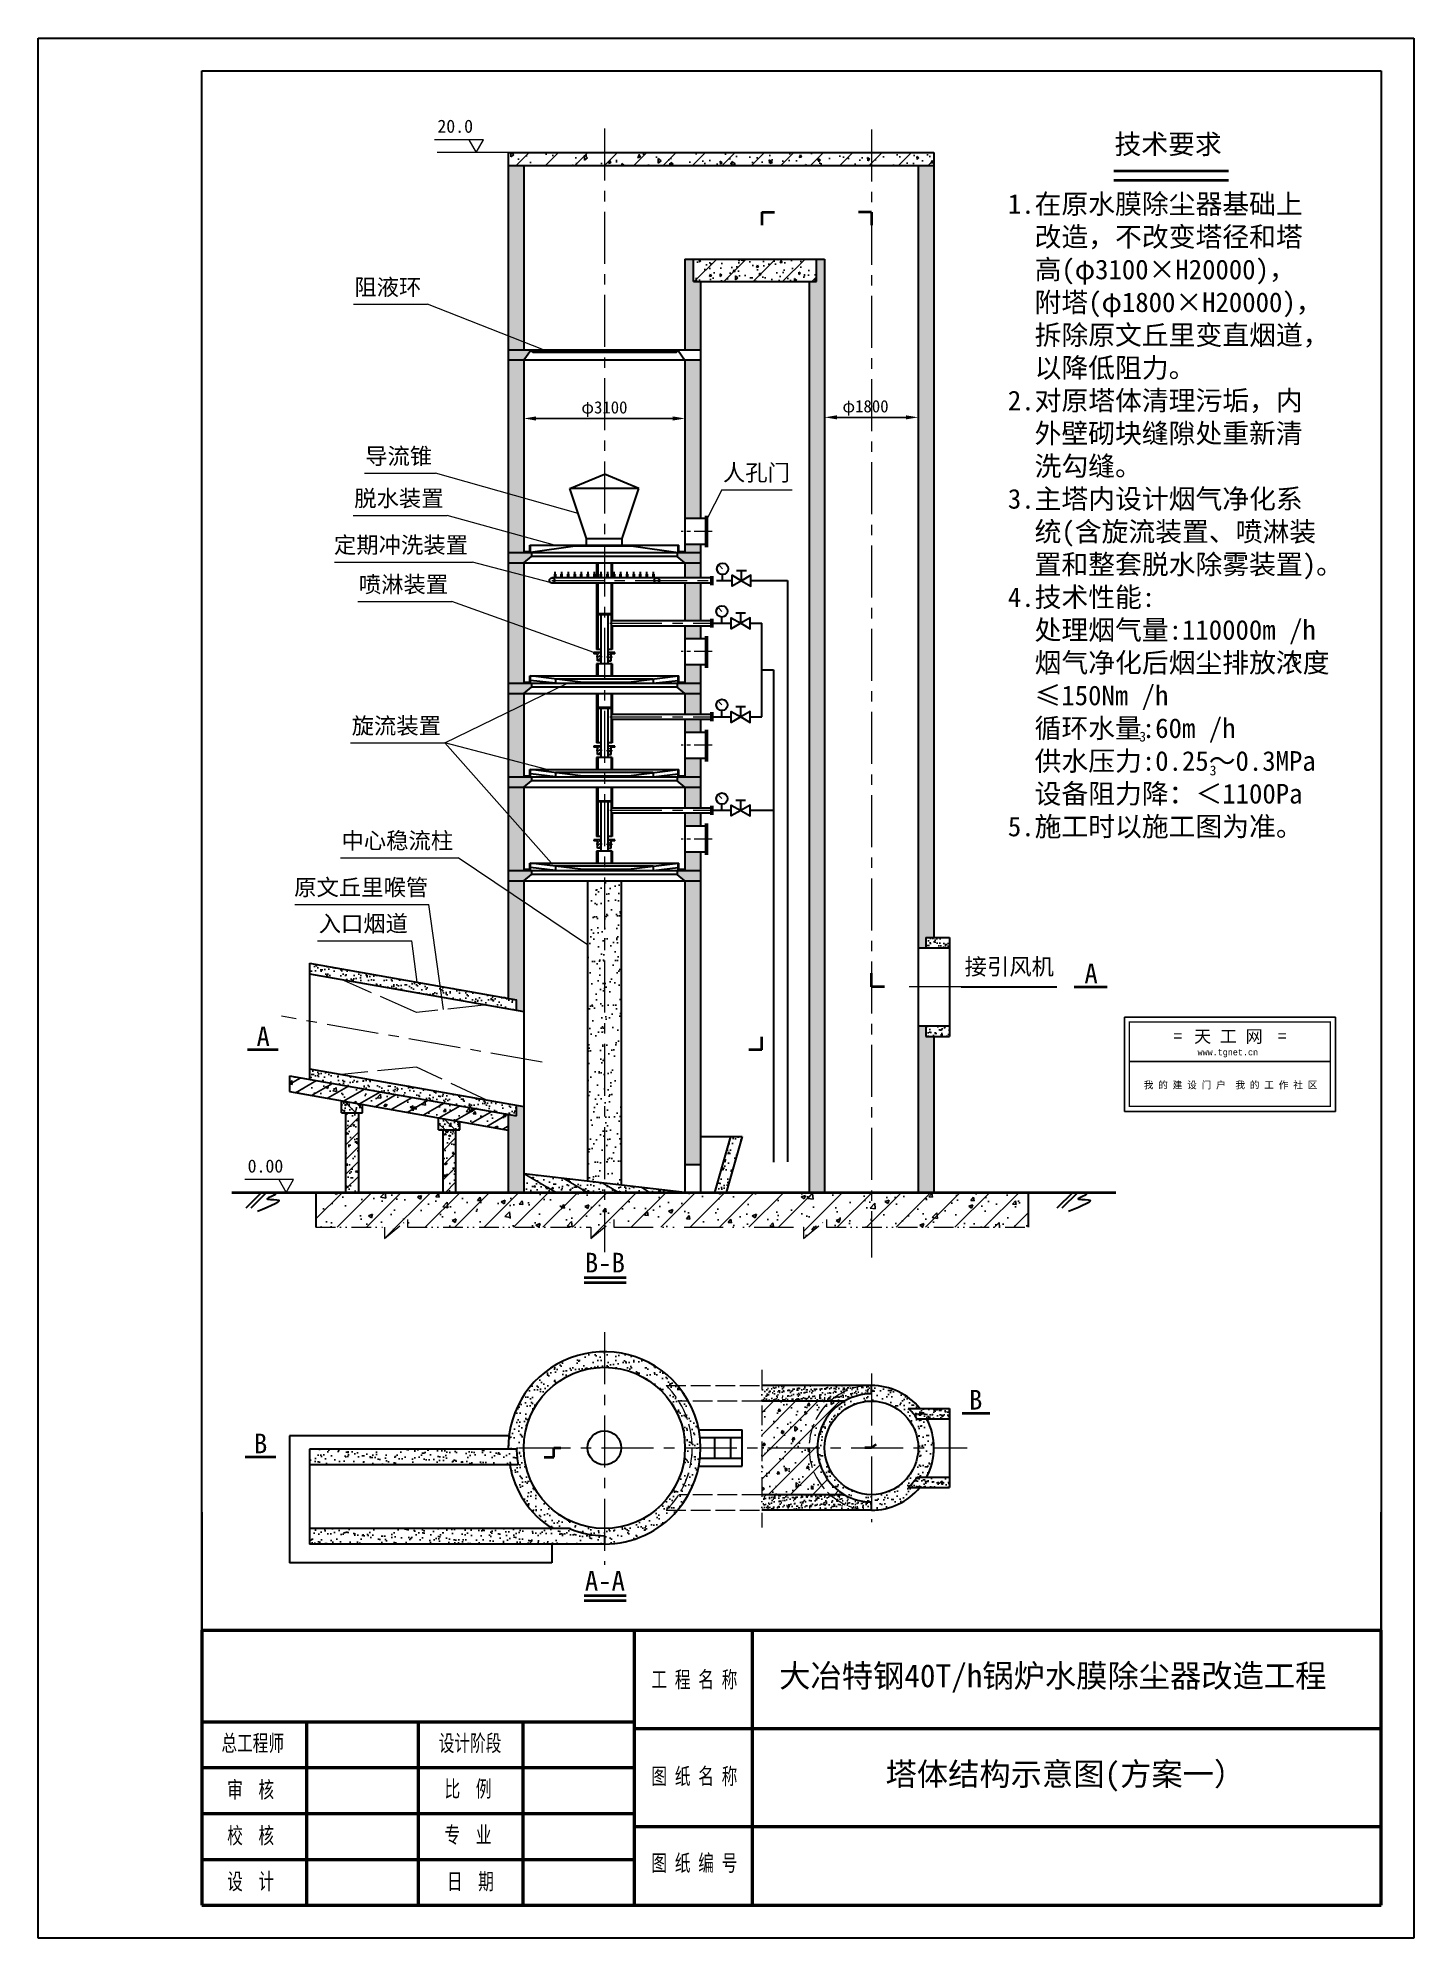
# Model space of a CAD drawing. Header units: millimetres. Extents: x 0 to 210, y 0 to 290.
import ezdxf
from ezdxf.enums import TextEntityAlignment as Align

# ---------------------------------------------------------------- set-up
doc = ezdxf.new("R2010")
doc.units = ezdxf.units.MM
doc.header["$LTSCALE"] = 0.25
for name, pattern in [('ACAD_ISO02W100', [15, 12, -3]), ('ACAD_ISO12W100', [21, 12, -3, 0, -3, 0, -3]), ('CENTER', [50.8, 31.75, -6.35, 6.35, -6.35])]:
    doc.linetypes.add(name, pattern=pattern)
doc.layers.get('0').update_dxf_attribs({"lineweight": 25})
for name, color, linetype, lineweight in [('中心线层', 1, 'CENTER', 13), ('剖面线层', 2, 'Continuous', 25), ('双点划线层', 6, 'ACAD_ISO12W100', 13), ('标注层', 4, 'Continuous', 13), ('粗实线', 7, 'Continuous', 40), ('虚线层', 6, 'ACAD_ISO02W100', 13), ('轮廓实线层', 7, 'Continuous', 30)]:
    doc.layers.add(name, color=color, linetype=linetype, lineweight=lineweight)
doc.layers.add('自定义块', color=7, linetype='Continuous')
doc.styles.add('163', font='SimSun.ttf', dxfattribs={"width": 0.99})
doc.styles.add('2.5', font='SimSun.ttf', dxfattribs={"width": 0.7, "height": 2.5})
doc.styles.add('DIM_FONT', font='SIMPLEX', dxfattribs={"width": 0.8})
doc.styles.get("Standard").update_dxf_attribs({"font": 'SimSun.ttf'})
doc.dimstyles.new('ISO-25', dxfattribs={"dimtxt": 2.5, "dimasz": 2.5, "dimexe": 1.25, "dimexo": 0.625, "dimtad": 1, "dimtxsty": 'Standard', "dimcen": 2.5, "dimadec": 0, "dimazin": 0, "dimtfac": 1, "dimtmove": 0, "dimatfit": 3, "dimfxl": 0, "dimarcsym": 0})

msp = doc.modelspace()

# ---------------------------------------------------------------- texts
at = {"layer": '标注层', "attachment_point": 1}
for s, insert, char_height, width in [('{\\H0.8x;20.0}', (60.951, 277.538), 2.5, 8.74444), ('   \\P\\P1.在原水膜除尘器基础上\\P  改造，不改变塔径和塔\\P  高(φ3100×H20000)，\\P  附塔(φ1800×H20000)，\\P  拆除原文丘里变直烟道，\\P  以降低阻力。\\P2.对原塔体清理污垢，内\\P  外壁砌块缝隙处重新清\\P  洗勾缝。\\P3.主塔内设计烟气净化系\\P  统(含旋流装置、喷淋装\\P  置和整套脱水除雾装置)。\\P4.技术性能:\\P  处理烟气量:110000m /h\\P  烟气净化后烟尘排放浓度\\P  ≤150Nm /h\\P  循环水量:60m /h\\P  供水压力:0.25～0.3MPa\\P  设备阻力降：＜1100Pa\\P5.施工时以施工图为准。', (148.016, 276.176), 3, 76.77273), ('阻液环', (48.278, 253.223), 2.5, 14.37745), ('导流锥', (49.928, 227.44), 2.5, 14.37745), ('人孔门', (104.526, 224.911), 2.5, 21.3046), ('脱水装置', (48.262, 220.994), 2.5, 14.37745), ('定期冲洗装置', (45.171, 213.873), 2.5, 22.01961), ('喷淋装置', (48.967, 207.852), 2.5, 14.37745), ('3', (191.287, 195.531), 1.5, 3.14451), ('旋流装置', (47.865, 186.281), 2.5, 14.37745), ('3', (168.078, 184.124), 1.5, 3.14451), ('3', (178.827, 178.952), 1.5, 3.14451), ('中心稳流柱', (46.307, 168.751), 2.5, 18.46212), ('原文丘里喉管', (39.098, 161.62), 2.5, 21.3046), ('入口烟道', (42.829, 156.086), 2.5, 18.46212), ('接引风机', (141.414, 149.512), 2.5, 15.50306), ('{\\H0.8x;0.00}', (31.991, 118.828), 2.5, 8.74444)]:
    msp.add_mtext(s, dxfattribs=dict(at, insert=insert, char_height=char_height, width=width))
at = {"layer": '自定义块', "style": '2.5', "width": 0.7}
for s, p in [('工 程 名 称', (93.613, 37.459)), ('总工程师', (27.994, 27.75)), ('设计阶段', (61.167, 27.75)), ('图 纸 名 称', (93.613, 22.698)), ('审\u3000核', (28.874, 20.648)), ('比\u3000例', (62.047, 20.773)), ('校\u3000核', (28.874, 13.648)), ('专\u3000业', (62.047, 13.754)), ('图 纸 编 号', (93.613, 9.457)), ('设\u3000计', (28.874, 6.648)), ('日\u3000期', (62.41, 6.648))]:
    msp.add_text(s, height=2.5, dxfattribs=at).set_placement(p, align=Align.BOTTOM_LEFT)
at = {"layer": '轮廓实线层', "attachment_point": 1}
for s, insert, char_height, width in [('{\\H1.2x;技术要求}', (164.289, 275.296), 2.5, 30.62121), ('A', (159.701, 148.723), 3, 4.72691), ('A', (33.347, 139.123), 3, 4.72691), ('{\\H1.2x;B-B}', (83.459, 104.58), 2.5, 12.20985), ('B', (142.087, 83.654), 3, 4.72691), ('B', (32.956, 76.98), 3, 4.72691), ('{\\H1.2x;A-A}', (83.459, 56.029), 2.5, 12.20985), ('{\\H1.4x;大冶特钢40T/h锅炉水膜除尘器改造工程}', (113.117, 41.779), 2.5, 96), ('{\\H1.4x;塔体结构示意图(方案一）}', (129.35, 26.779), 2.5, 96)]:
    msp.add_mtext(s, dxfattribs=dict(at, insert=insert, char_height=char_height, width=width))

# ---------------------------------------------------------------- blocks, each defined once
blk = doc.blocks.new('*D1')
at = {"layer": 'Defpoints', "color": 0}
for p in [(120.06, 232.1), (120.06, 230.14), (134.34, 230.14)]:
    blk.add_point(p, dxfattribs=at)
at = {"layer": '标注层', "color": 0, "lineweight": -2}
for p, q in [((120.06, 230.61), (120.06, 233.04)), ((132.46, 232.1), (121.93, 232.1)), ((134.34, 230.61), (134.34, 233.04))]:
    blk.add_line(p, q, dxfattribs=at)
at = {"layer": '标注层', "color": 0}
for points in [[(121.93, 232.41), (121.93, 231.79), (120.06, 232.1)], [(132.46, 232.41), (132.46, 231.79), (134.34, 232.1)]]:
    blk.add_solid(points, dxfattribs=at)
at = {"layer": '标注层', "color": 0, "insert": (126.29, 233.54), "char_height": 1.875, "attachment_point": 5}
blk.add_mtext('φ1800', dxfattribs=at)
blk = doc.blocks.new('*D2')
at = {"layer": 'Defpoints', "color": 0}
for p in [(74.14, 231.93), (74.14, 230.94), (98.74, 230.94)]:
    blk.add_point(p, dxfattribs=at)
at = {"layer": '标注层', "color": 0, "lineweight": -2}
for p, q in [((74.14, 231.41), (74.14, 232.86)), ((98.74, 231.41), (98.74, 232.86)), ((96.87, 231.93), (76.02, 231.93))]:
    blk.add_line(p, q, dxfattribs=at)
at = {"layer": '标注层', "color": 0}
for points in [[(76.02, 232.24), (76.02, 231.61), (74.14, 231.93)], [(96.87, 232.24), (96.87, 231.61), (98.74, 231.93)]]:
    blk.add_solid(points, dxfattribs=at)
at = {"layer": '标注层', "color": 0, "insert": (86.44, 233.37), "char_height": 1.875, "attachment_point": 5}
blk.add_mtext('φ3100', dxfattribs=at)
blk = doc.blocks.new('图签-new')
at = {"color": 7}
for p, q in [((-108555, 46896), (-52186, 46896)), ((-108555, 21718), (-108555, 46896)), ((-52186, 21718), (-108555, 21718)), ((-107195, 35021), (-53548, 35021)), ((-52186, 46896), (-52186, 21718))]:
    blk.add_line(p, q, dxfattribs=at)
at = {"color": 7, "const_width": 706}
blk.add_lwpolyline([(-107219, 23054), (-107219, 45560), (-53522, 45560), (-53522, 23054), (-107219, 23054)], dxfattribs=at)
at = {"color": 3, "style": '163'}
for s, height, p in [('市场部：ivpmarket@service.netease.com  技术部：ivptech@service.netease.com', 960.18, (-105609, 24404)), ('中国专业人士的网络家园；因为专业，所以完美', 1543.15, (-103309, 31402)), ('土木在线*暖通     co.163.com', 1905.12, (-100773, 36742)), ('=', 3360, (-97310, 40178)), ('编辑部：ivpinfo@service.netease.com', 1371.69, (-95759, 27615)), ('网易 NetEase', 2688, (-91220, 40620))]:
    blk.add_text(s, height=height, dxfattribs=at).set_placement(p)
at = {"color": 3, "style": '163', "text_generation_flag": 2}
blk.add_text('=', height=3360, dxfattribs=at).set_placement((-63431, 40178))
blk = doc.blocks.new('66666666666666666666666666')
at = {"color": 7}
for p, q in [((-134.2, 59.9), (0, 59.9)), ((-134.2, 0), (-134.2, 59.9)), ((0, 59.9), (0, 0)), ((-131, 31.7), (-3.2, 31.7)), ((0, 0), (-134.2, 0))]:
    blk.add_line(p, q, dxfattribs=at)
at = {"color": 7, "const_width": 0.8}
blk.add_lwpolyline([(-131, 56.8), (-131, 3.2), (-3.2, 3.2), (-3.2, 56.8), (-131, 56.8)], dxfattribs=at)
at = {"color": 3, "style": '163'}
blk.add_text('=', height=8, rotation=360, dxfattribs=at).set_placement((-103, 44))
blk.add_text('天 工 网', height=8, dxfattribs=at).set_placement((-89.9, 43.7))
at = {"color": 3, "style": '163', "text_generation_flag": 2}
blk.add_text('=', height=8, dxfattribs=at).set_placement((-31.2, 44))
at = {"color": 3, "style": '163'}
blk.add_text('我 的 建 设 门 户  我 的 工 作 社 区', height=4.5, dxfattribs=at).set_placement((-66.7, 16.9), align=Align.MIDDLE)
at = {"color": 1, "style": '163'}
for p in [(-106.1, 7.6), (-3.2, 3.2)]:
    blk.add_text('本图纸由浩辰ICAD软件提供技术支持', height=0.00297, dxfattribs=at).set_placement(p)
at = {"color": 1, "insert": (-87.7, 39.6), "char_height": 4, "width": 23, "attachment_point": 1, "style": 'DIM_FONT'}
blk.add_mtext('{\\fCourier New|b0|i0|c0|p49;www.tgnet.cn}', dxfattribs=at)

# ---------------------------------------------------------------- dimensions: what is measured, and where the dimension line sits
at = {"layer": '标注层'}
dim = msp.add_linear_dim(base=(74.141, 231.925), p1=(98.741, 230.941), p2=(74.141, 230.941), text='φ3100', dimstyle='ISO-25', override={"dimscale": 0.75}, dxfattribs=at)
dim.commit()
dim.dimension.update_dxf_attribs({"geometry": '*D2', "text_midpoint": (86.441, 233.368)})
dim = msp.add_linear_dim(base=(120.056, 232.099), p1=(134.339, 230.137), p2=(120.056, 230.137), text='φ1800', dimstyle='ISO-25', override={"dimscale": 0.75}, dxfattribs=at)
dim.commit()
dim.dimension.update_dxf_attribs({"geometry": '*D1', "text_midpoint": (126.286, 232.099), "dimtype": 160})

# ---------------------------------------------------------------- hatches: boundary and pattern name
at = {"layer": '剖面线层'}
h = msp.add_hatch(dxfattribs=at)
h.set_pattern_fill('LINE', color=256, angle=45, style=0)
h.paths.add_polyline_path([(86.441, 272.521), (86.441, 270.537), (127.197, 270.537), (127.197, 272.521)])
h.paths.add_polyline_path([(127.197, 272.521), (127.197, 270.537), (136.72, 270.537), (136.72, 272.521)])
h.paths.add_polyline_path([(86.441, 270.537), (86.441, 272.521), (71.76, 272.521), (71.76, 270.537)])
h = msp.add_hatch(dxfattribs=at)
h.set_pattern_fill('AR-CONC', color=256, scale=0.025, angle=45, style=0)
h.set_pattern_definition([(95, (0, 0), (3.502366, 2.938834), [0.47625, -5.23875]), (40, (0, 0), (-4.00045, 2.754425), [0.381, -4.191]), (145.451, (0.292, 0.245), (-0.498054, 5.693256), [0.40475, -4.45225]), (91.1842, (-0.898, 0.898), (5.53526, 4.04884), [0.71437, -7.85813]), (141.6356, (-0.437, 1.2354), (-0.17715, 8.57066), [0.60713, -6.67837]), (36.184, (-0.898, 0.898), (-0.17714, 8.57066), [0.5715, -6.2865]), (66, (-0.2245, 1.1225), (4.488014, 0.87238), [0.47625, -5.23875]), (11, (-0.2245, 1.1225), (-2.1635, 4.34853), [0.381, -4.191]), (116.4514, (0.1495, 1.1952), (2.3245, 5.22091), [0.40475, -4.45225]), (82.5, (0, 0), (-1.440137, 1.549335), [0, -4.1402, 0, -4.2545, 0, -4.206875]), (52.5, (0, 0), (-0.589743, 2.952175), [0, -2.4257, 0, -4.04495, 0, -1.603375]), (12.5, (-1.0013, -1.0013), (2.498197, 2.295655), [0, -1.5875, 0, -4.953, 0, -6.57225]), (2.5, (-1.4503, -1.4503), (2.169098, 3.06806), [0, -2.06375, 0, -3.2893, 0, -4.66725])])
h.paths.add_polyline_path([(127.197, 272.521), (86.441, 272.521), (86.441, 270.537), (127.197, 270.537)])
h.paths.add_polyline_path([(136.72, 272.521), (127.197, 272.521), (127.197, 270.537), (136.72, 270.537)])
h.paths.add_polyline_path([(86.441, 272.521), (71.76, 272.521), (71.76, 270.537), (86.441, 270.537)])
h = msp.add_hatch(dxfattribs=at)
h.set_pattern_fill('AR-SAND', color=256, scale=0.035, angle=45, style=0)
h.paths.add_polyline_path([(134.339, 151.108), (135.512, 151.108), (135.512, 152.696), (136.72, 152.696), (136.72, 270.537), (134.339, 270.537)])
h.paths.add_polyline_path([(134.339, 113.812), (136.72, 113.812), (136.72, 137.618), (135.512, 137.618), (135.512, 139.205), (134.339, 139.205)])
h.paths.add_polyline_path([(117.675, 113.812), (120.056, 113.812), (120.056, 256.253), (118.821, 256.253), (118.821, 252.821), (117.675, 252.821)])
h.paths.add_polyline_path([(101.121, 240.823), (98.741, 240.823), (98.741, 216.663), (101.121, 216.663)])
h.paths.add_polyline_path([(101.121, 252.821), (100.039, 252.821), (100.039, 256.253), (98.741, 256.253), (98.741, 242.41), (101.121, 242.41)])
h.paths.add_polyline_path([(71.76, 244.519), (74.141, 243.584), (74.141, 270.537), (71.76, 270.537)])
h.paths.add_polyline_path([(71.76, 244.519), (71.76, 242.41), (74.141, 242.41), (74.141, 243.584)])
h.paths.add_polyline_path([(71.76, 242.41), (71.76, 240.823), (74.141, 240.823), (75.2, 242.28), (75.511, 241.985), (75.609, 242.307), (75.49, 242.41)])
h.paths.add_polyline_path([(71.76, 240.823), (71.76, 220.441), (74.141, 219.769), (74.141, 240.823)])
h.paths.add_polyline_path([(71.76, 214.551), (74.141, 213.89), (74.141, 219.769), (71.76, 220.441)])
h.paths.add_polyline_path([(71.76, 211.483), (74.141, 211.483), (74.141, 213.89), (71.76, 214.551)])
h.paths.add_polyline_path([(71.76, 211.483), (71.76, 209.896), (74.141, 209.896), (75.331, 210.868), (75.331, 211.483)])
h.paths.add_polyline_path([(71.76, 209.896), (71.76, 208.581), (74.141, 207.957), (74.141, 209.896)])
h.paths.add_polyline_path([(71.76, 200.906), (74.141, 200.051), (74.141, 207.957), (71.76, 208.581)])
h.paths.add_polyline_path([(74.141, 200.051), (71.76, 200.906), (71.76, 191.527), (74.141, 191.527)])
h.paths.add_polyline_path([(74.141, 189.94), (75.331, 190.912), (75.331, 191.527), (71.76, 191.527), (71.76, 189.94)])
h.paths.add_polyline_path([(71.76, 189.94), (71.76, 187.123), (74.141, 188.28), (74.141, 189.94)])
h.paths.add_polyline_path([(71.76, 179.892), (74.141, 179.272), (74.141, 188.28), (71.76, 187.123)])
h.paths.add_polyline_path([(71.76, 177.243), (74.141, 177.243), (74.141, 179.272), (71.76, 179.892)])
h.paths.add_polyline_path([(71.76, 177.243), (71.76, 175.656), (74.141, 175.656), (75.331, 176.628), (75.331, 177.243)])
h.paths.add_polyline_path([(71.76, 175.656), (71.76, 171.508), (74.141, 168.827), (74.141, 175.656)])
h.paths.add_polyline_path([(71.76, 162.959), (74.141, 162.959), (74.141, 168.827), (71.76, 171.508)])
h.paths.add_polyline_path([(71.76, 162.959), (71.76, 161.372), (74.141, 161.372), (75.331, 162.344), (75.331, 162.959)])
h.paths.add_polyline_path([(74.141, 161.372), (71.76, 161.372), (71.76, 159.728), (74.141, 158.122)])
h.paths.add_polyline_path([(71.76, 143.442), (73.034, 143.218), (73.034, 141.606), (74.141, 141.411), (74.141, 158.122), (71.76, 159.728)])
h.paths.add_polyline_path([(74.141, 126.907), (73.034, 127.102), (73.034, 125.49), (71.76, 125.715), (71.76, 113.812), (74.141, 113.812)])
h.paths.add_polyline_path([(101.121, 161.372), (98.741, 161.372), (98.741, 118.015), (101.121, 118.015)])
h.paths.add_polyline_path([(101.121, 161.372), (101.121, 162.959), (97.551, 162.959), (97.551, 162.344), (98.741, 161.372)])
h.paths.add_polyline_path([(98.741, 162.959), (101.121, 162.959), (101.121, 165.737), (98.741, 165.737)])
h.paths.add_polyline_path([(101.121, 171.726), (98.741, 171.726), (98.741, 169.704), (101.121, 169.704)])
h.paths.add_polyline_path([(101.121, 175.656), (98.741, 175.656), (98.741, 172.52), (101.121, 172.52)])
h.paths.add_polyline_path([(101.121, 175.656), (101.121, 177.243), (97.551, 177.243), (97.551, 176.628), (98.741, 175.656)])
h.paths.add_polyline_path([(101.121, 177.243), (101.121, 180.021), (98.741, 180.021), (98.741, 177.243)])
h.paths.add_polyline_path([(101.121, 186.01), (98.741, 186.01), (98.741, 183.988), (101.121, 183.988)])
h.paths.add_polyline_path([(101.121, 186.804), (101.121, 189.94), (98.741, 189.94), (98.741, 186.804)])
h.paths.add_polyline_path([(101.121, 189.94), (101.121, 191.527), (97.551, 191.527), (97.551, 190.912), (98.741, 189.94)])
h.paths.add_polyline_path([(98.741, 191.527), (101.121, 191.527), (101.121, 194.304), (98.741, 194.304)])
h.paths.add_polyline_path([(101.121, 200.294), (98.741, 200.294), (98.741, 198.272), (101.121, 198.272)])
h.paths.add_polyline_path([(98.741, 201.087), (101.121, 201.087), (101.121, 206.791), (98.741, 206.791)])
h.paths.add_polyline_path([(101.121, 207.585), (101.121, 209.896), (98.741, 209.896), (98.741, 207.585)])
h.paths.add_polyline_path([(101.121, 209.896), (101.121, 211.483), (97.551, 211.483), (97.551, 210.868), (98.741, 209.896)])
h.paths.add_polyline_path([(101.121, 211.483), (101.121, 212.696), (98.741, 212.696), (98.741, 211.483)])
h = msp.add_hatch(dxfattribs=at)
h.set_pattern_fill('AR-CONC', color=256, scale=0.02, angle=45, style=0)
h.set_pattern_definition([(95, (0, 0), (2.801893, 2.351068), [0.381, -4.191]), (40, (0, 0), (-3.20036, 2.20354), [0.3048, -3.3528]), (145.451, (0.2335, 0.196), (-0.398443, 4.554605), [0.3238, -3.5618]), (91.1842, (-0.7184, 0.7184), (4.428205, 3.23907), [0.5715, -6.2865]), (141.6356, (-0.3494, 0.9883), (-0.14172, 6.85653), [0.4857, -5.3427]), (36.184, (-0.7184, 0.7184), (-0.14171, 6.85653), [0.4572, -5.0292]), (66, (-0.1796, 0.898), (3.59041, 0.697905), [0.381, -4.191]), (11, (-0.1796, 0.898), (-1.7308, 3.478824), [0.3048, -3.3528]), (116.4514, (0.1196, 0.9562), (1.8596, 4.17673), [0.3238, -3.5618]), (82.5, (0, 0), (-1.1521094, 1.239468), [0, -3.31216, 0, -3.4036, 0, -3.3655]), (52.5, (0, 0), (-0.471795, 2.36174), [0, -1.94056, 0, -3.23596, 0, -1.2827]), (12.5, (-0.801, -0.801), (1.998557, 1.836524), [0, -1.27, 0, -3.9624, 0, -5.2578]), (2.5, (-1.1602, -1.1602), (1.735278, 2.454448), [0, -1.651, 0, -2.63144, 0, -3.7338])])
h.paths.add_polyline_path([(118.821, 256.253), (100.039, 256.253), (100.039, 252.821), (118.821, 252.821)])
h = msp.add_hatch(dxfattribs=at)
h.set_pattern_fill('LINE', color=256, angle=45, style=0)
h.paths.add_polyline_path([(118.821, 256.253), (100.039, 256.253), (100.039, 252.821), (118.821, 252.821)])
h = msp.add_hatch(dxfattribs=at)
h.set_pattern_fill('ANSI31', color=256, scale=0.1, style=0)
h.paths.add_polyline_path([(87.631, 206.791), (87.453, 206.791), (87.453, 202.157), (87.631, 202.157)])
h.paths.add_polyline_path([(85.429, 206.791), (85.251, 206.791), (85.251, 202.157), (85.429, 202.157)])
h.paths.add_polyline_path([(85.429, 209.896), (85.251, 209.896), (85.251, 207.585), (85.429, 207.585)])
h.paths.add_polyline_path([(87.631, 209.896), (87.453, 209.896), (87.453, 207.585), (87.631, 207.585)])
h = msp.add_hatch(dxfattribs=at)
h.set_pattern_fill('ANSI31', color=256, scale=0.1, style=0)
h.paths.add_polyline_path([(87.631, 194.465), (87.453, 194.465), (87.453, 192.638), (87.631, 192.638)])
h.paths.add_polyline_path([(85.429, 194.465), (85.251, 194.465), (85.251, 192.638), (85.429, 192.638)])
h.paths.add_polyline_path([(85.897, 195.535), (85.394, 195.535), (85.394, 194.935), (85.897, 194.935)])
h.paths.add_polyline_path([(85.897, 196.206), (84.854, 196.206), (84.854, 196.026), (85.394, 196.026), (85.394, 195.535), (85.897, 195.535)])
h.paths.add_polyline_path([(87.488, 196.026), (88.028, 196.026), (88.028, 196.206), (86.985, 196.206), (86.985, 195.535), (87.488, 195.535)])
h.paths.add_polyline_path([(87.488, 195.535), (86.985, 195.535), (86.985, 194.935), (87.488, 194.935)])
h.paths.add_polyline_path([(87.631, 200.294), (87.453, 200.294), (87.453, 196.682), (87.631, 196.682)])
h.paths.add_polyline_path([(85.429, 201.959), (85.251, 201.959), (85.251, 196.682), (85.429, 196.682)])
h.paths.add_polyline_path([(87.631, 201.959), (87.453, 201.959), (87.453, 201.087), (87.631, 201.087)])
h = msp.add_hatch(dxfattribs=at)
h.set_pattern_fill('ANSI31', color=256, scale=0.1, angle=90, style=0)
h.paths.add_polyline_path([(87.631, 202.157), (86.441, 202.157), (86.441, 201.959), (87.453, 201.959), (87.631, 201.959)])
h.paths.add_polyline_path([(86.441, 202.157), (85.251, 202.157), (85.251, 201.959), (86.441, 201.959)])
h = msp.add_hatch(dxfattribs=at)
h.set_pattern_fill('ANSI31', color=256, scale=0.1, style=0)
h.paths.add_polyline_path([(87.631, 189.94), (87.453, 189.94), (87.453, 187.874), (87.631, 187.874)])
h.paths.add_polyline_path([(85.429, 189.94), (85.251, 189.94), (85.251, 187.874), (85.429, 187.874)])
h = msp.add_hatch(dxfattribs=at)
h.set_pattern_fill('ANSI31', color=256, scale=0.1, style=0)
h.paths.add_polyline_path([(87.631, 180.182), (87.453, 180.182), (87.453, 178.354), (87.631, 178.354)])
h.paths.add_polyline_path([(85.429, 180.182), (85.251, 180.182), (85.251, 178.354), (85.429, 178.354)])
h.paths.add_polyline_path([(85.897, 181.252), (85.394, 181.252), (85.394, 180.651), (85.897, 180.651)])
h.paths.add_polyline_path([(85.897, 181.922), (84.854, 181.922), (84.854, 181.742), (85.394, 181.742), (85.394, 181.252), (85.897, 181.252)])
h.paths.add_polyline_path([(87.488, 181.742), (88.028, 181.742), (88.028, 181.922), (86.985, 181.922), (86.985, 181.252), (87.488, 181.252)])
h.paths.add_polyline_path([(87.488, 181.252), (86.985, 181.252), (86.985, 180.651), (87.488, 180.651)])
h.paths.add_polyline_path([(87.631, 186.01), (87.453, 186.01), (87.453, 182.398), (87.631, 182.398)])
h.paths.add_polyline_path([(85.429, 187.675), (85.251, 187.675), (85.251, 182.398), (85.429, 182.398)])
h.paths.add_polyline_path([(87.631, 187.675), (87.453, 187.675), (87.453, 186.804), (87.631, 186.804)])
h = msp.add_hatch(dxfattribs=at)
h.set_pattern_fill('ANSI31', color=256, scale=0.1, angle=90, style=0)
h.paths.add_polyline_path([(87.631, 187.874), (86.441, 187.874), (86.441, 187.675), (87.631, 187.675)])
h.paths.add_polyline_path([(86.441, 187.874), (85.251, 187.874), (85.251, 187.675), (86.441, 187.675)])
h = msp.add_hatch(dxfattribs=at)
h.set_pattern_fill('ANSI31', color=256, scale=0.1, style=0)
h.paths.add_polyline_path([(87.631, 175.656), (87.453, 175.656), (87.453, 173.59), (87.631, 173.59)])
h.paths.add_polyline_path([(85.429, 175.656), (85.251, 175.656), (85.251, 173.59), (85.429, 173.59)])
h = msp.add_hatch(dxfattribs=at)
h.set_pattern_fill('ANSI31', color=256, scale=0.1, angle=90, style=0)
h.paths.add_polyline_path([(87.631, 173.59), (86.441, 173.59), (86.441, 173.391), (87.453, 173.391), (87.631, 173.391)])
h.paths.add_polyline_path([(86.441, 173.59), (85.251, 173.59), (85.251, 173.391), (86.441, 173.391)])
h = msp.add_hatch(dxfattribs=at)
h.set_pattern_fill('ANSI31', color=256, scale=0.1, style=0)
h.paths.add_polyline_path([(87.631, 171.726), (87.453, 171.726), (87.453, 168.114), (87.631, 168.114)])
h.paths.add_polyline_path([(85.429, 173.391), (85.251, 173.391), (85.251, 168.114), (85.429, 168.114)])
h.paths.add_polyline_path([(87.631, 173.391), (87.453, 173.391), (87.453, 172.52), (87.631, 172.52)])
h = msp.add_hatch(dxfattribs=at)
h.set_pattern_fill('ANSI31', color=256, scale=0.1, style=0)
h.paths.add_polyline_path([(87.631, 165.898), (87.453, 165.898), (87.453, 164.07), (87.631, 164.07)])
h.paths.add_polyline_path([(85.429, 165.898), (85.251, 165.898), (85.251, 164.07), (85.429, 164.07)])
h.paths.add_polyline_path([(85.897, 166.968), (85.394, 166.968), (85.394, 166.367), (85.897, 166.367)])
h.paths.add_polyline_path([(85.897, 167.638), (84.854, 167.638), (84.854, 167.459), (85.394, 167.459), (85.394, 166.968), (85.897, 166.968)])
h.paths.add_polyline_path([(87.488, 167.459), (88.028, 167.459), (88.028, 167.638), (86.985, 167.638), (86.985, 166.968), (87.488, 166.968)])
h.paths.add_polyline_path([(87.488, 166.968), (86.985, 166.968), (86.985, 166.367), (87.488, 166.367)])
h = msp.add_hatch(dxfattribs=at)
h.set_pattern_fill('AR-SAND', color=256, scale=0.05, angle=45, style=0)
h.paths.add_polyline_path([(89.02, 161.372), (86.441, 161.372), (86.441, 115.227), (89.02, 114.93)])
h.paths.add_polyline_path([(86.441, 161.372), (83.862, 161.372), (83.862, 115.524), (86.441, 115.227)])
h = msp.add_hatch(dxfattribs=at)
h.set_pattern_fill('AR-SAND', color=256, scale=0.025, angle=30, style=0)
h.paths.add_polyline_path([(135.512, 139.205), (135.512, 137.618), (139.101, 137.618), (139.101, 139.205)])
h.paths.add_polyline_path([(135.512, 152.696), (135.512, 151.108), (139.101, 151.108), (139.101, 152.696)])
h = msp.add_hatch(dxfattribs=at)
h.set_pattern_fill('AR-SAND', color=256, scale=0.03, style=0)
h.paths.add_polyline_path([(73.034, 143.218), (58.049, 145.86), (59.009, 144.079), (73.034, 141.606)])
h.paths.add_polyline_path([(58.049, 145.86), (41.417, 148.793), (41.417, 147.181), (59.009, 144.079)])
h.paths.add_polyline_path([(73.034, 127.102), (41.417, 132.677), (41.417, 131.065), (73.034, 125.49)])
h = msp.add_hatch(dxfattribs=at)
h.set_pattern_fill('AR-CONC', color=256, scale=0.025, style=0)
h.paths.add_polyline_path([(38.394, 131.598), (38.394, 129.181), (71.76, 123.298), (71.76, 125.715)])
h = msp.add_hatch(dxfattribs=at)
h.set_pattern_fill('LINE', color=256, scale=0.5, angle=30, style=0)
h.paths.add_polyline_path([(71.76, 125.715), (38.394, 131.598), (38.394, 129.181), (71.76, 123.298)])
h = msp.add_hatch(dxfattribs=at)
h.set_pattern_fill('LINE', color=256, scale=0.35, angle=315, style=0)
h.paths.add_polyline_path([(64.37, 124.601), (61.134, 125.171), (61.134, 123.327), (64.37, 123.327)])
h.paths.add_polyline_path([(49.532, 127.217), (46.296, 127.788), (46.296, 125.943), (49.532, 125.943)])
h = msp.add_hatch(dxfattribs=at)
h.set_pattern_fill('AR-CONC', color=256, scale=0.01, angle=315, style=0)
h.set_pattern_definition([(5, (0, 0), (1.175534, -1.400947), [0.1905, -2.0955]), (310, (0, 0), (1.10177, 1.60018), [0.1524, -1.6764]), (55.451, (0.098, -0.1167), (2.277302, 0.199222), [0.1619, -1.7809]), (1.1842, (0.3592, 0.3592), (1.619534, -2.214102), [0.28575, -3.14325]), (51.6356, (0.4942, 0.1747), (3.428264, 0.07086), [0.24285, -2.67135]), (306.184, (0.3592, 0.3592), (3.428264, 0.070856), [0.2286, -2.5146]), (336, (0.449, 0.0898), (0.348953, -1.795206), [0.1905, -2.0955]), (281, (0.449, 0.0898), (1.739412, 0.8654), [0.1524, -1.6764]), (26.4514, (0.4781, -0.0598), (2.088365, -0.9298), [0.1619, -1.7809]), (352.5, (0, 0), (0.619734, 0.5760547), [0, -1.65608, 0, -1.7018, 0, -1.68275]), (322.5, (0, 0), (1.18087, 0.235897), [0, -0.97028, 0, -1.61798, 0, -0.64135]), (282.5, (-0.4005, 0.4005), (0.918262, -0.9992786), [0, -0.635, 0, -1.9812, 0, -2.6289]), (272.5, (-0.5801, 0.5801), (1.227224, -0.867639), [0, -0.8255, 0, -1.31572, 0, -1.8669])])
h.paths.add_polyline_path([(64.37, 124.601), (61.134, 125.171), (61.134, 123.327), (64.37, 123.327)])
h.paths.add_polyline_path([(49.532, 127.217), (46.296, 127.788), (46.296, 125.943), (49.532, 125.943)])
h = msp.add_hatch(dxfattribs=at)
h.set_pattern_fill('AR-CONC', color=256, scale=0.015, angle=315, style=0)
h.paths.add_polyline_path([(63.737, 123.327), (61.767, 123.327), (61.767, 113.812), (63.737, 113.812)])
h.paths.add_polyline_path([(48.899, 125.943), (46.929, 125.943), (46.929, 113.812), (48.899, 113.812)])
h = msp.add_hatch(dxfattribs=at)
h.set_pattern_fill('LINE', color=256, scale=0.5, angle=45, style=0)
h.paths.add_polyline_path([(63.737, 123.327), (61.767, 123.327), (61.767, 113.812), (63.737, 113.812)])
h.paths.add_polyline_path([(48.899, 125.943), (46.929, 125.943), (46.929, 113.812), (48.899, 113.812)])
h = msp.add_hatch(dxfattribs=at)
h.set_pattern_fill('AR-SAND', color=256, scale=0.035, angle=30, style=0)
h.paths.add_polyline_path([(107.47, 122.355), (105.696, 122.355), (103.243, 113.812), (105.017, 113.812)])
h = msp.add_hatch(dxfattribs=at)
h.set_pattern_fill('AR-CONC', color=256, scale=0.015, style=0)
h.set_pattern_definition([(50, (0, 0), (2.73277, -0.239086), [0.28575, -3.14325]), (355, (0, 0), (-0.52864, 2.86585), [0.2286, -2.5146]), (100.451, (0.2277, -0.02), (2.204138, 2.62675), [0.24285, -2.67135]), (46.1842, (0, 0.762), (4.066186, -0.630635), [0.42862, -4.71487]), (96.6356, (0.339, 0.7094), (3.56106, 3.71138), [0.36428, -4.00702]), (351.184, (0, 0.762), (3.56107, 3.71138), [0.3429, -3.7719]), (21, (0.381, 0.5715), (2.274223, -1.533983), [0.28575, -3.14325]), (326, (0.381, 0.5715), (0.92703, 2.76282), [0.2286, -2.5146]), (71.4514, (0.5705, 0.4437), (3.201247, 1.228843), [0.24285, -2.67135]), (37.5, (0, 0), (0.046329, 1.2683256), [0, -2.48412, 0, -2.5527, 0, -2.524125]), (7.5, (0, 0), (1.002295, 1.502709), [0, -1.45542, 0, -2.42697, 0, -0.962025]), (327.5, (-0.8496, 0), (2.033859, -0.085931), [0, -0.9525, 0, -2.9718, 0, -3.94335]), (317.5, (-1.2306, 0), (2.221938, 0.381397), [0, -1.23825, 0, -1.97358, 0, -2.80035])])
h.paths.add_polyline_path([(86.441, 115.227), (86.441, 113.812), (98.741, 113.812)])
h.paths.add_polyline_path([(74.141, 116.643), (74.141, 113.812), (86.441, 113.812), (86.441, 115.227)])
h = msp.add_hatch(dxfattribs=at)
h.set_pattern_fill('LINE', color=256, scale=0.75, angle=150, style=0)
h.paths.add_polyline_path([(98.741, 113.812), (86.441, 115.227), (86.441, 113.812)])
h.paths.add_polyline_path([(74.141, 116.643), (74.141, 113.812), (86.441, 113.812), (86.441, 115.227)])
h = msp.add_hatch(dxfattribs=at)
h.set_pattern_fill('AR-CONC', color=256, scale=0.035, style=0)
h.paths.add_polyline_path([(151.162, 113.812), (127.197, 113.812), (127.197, 108.5), (151.162, 108.5)])
h.paths.add_polyline_path([(127.197, 113.812), (86.441, 113.812), (86.441, 108.473), (87.891, 109.677), (87.891, 108.5), (116.837, 108.5), (116.837, 106.766), (120.345, 109.677), (120.345, 108.5), (127.197, 108.5)])
h.paths.add_polyline_path([(86.441, 113.812), (42.413, 113.812), (42.413, 108.5), (52.9, 108.5), (52.9, 106.766), (56.408, 109.677), (56.408, 108.5), (84.383, 108.5), (84.383, 106.766), (86.441, 108.473)])
h = msp.add_hatch(dxfattribs=at)
h.set_pattern_fill('LINE', color=256, angle=45, style=0)
h.paths.add_polyline_path([(127.197, 113.812), (86.441, 113.812), (86.441, 108.473), (87.891, 109.677), (87.891, 108.5), (116.837, 108.5), (116.837, 106.766), (120.345, 109.677), (120.345, 108.5), (127.197, 108.5)])
h.paths.add_polyline_path([(86.441, 113.812), (42.413, 113.812), (42.413, 108.5), (52.9, 108.5), (52.9, 106.766), (56.408, 109.677), (56.408, 108.5), (84.383, 108.5), (84.383, 106.766), (86.441, 108.473)])
h.paths.add_polyline_path([(151.162, 113.812), (127.197, 113.812), (127.197, 108.5), (151.162, 108.5)])
h = msp.add_hatch(dxfattribs=at)
h.set_pattern_fill('AR-SAND', color=256, scale=0.035, style=0)
h.paths.add_polyline_path([(99.267, 81.95), (97.789, 81.95, 0.0570688), (95.881, 84.331), (97.614, 84.331, 0.2196822), (86.441, 89.489), (86.441, 87.108, -0.4142136), (98.741, 74.808), (101.121, 74.808, 0.1277062)])
h.paths.add_polyline_path([(101.121, 74.808), (98.741, 74.808, -0.4142136), (86.441, 62.508), (86.441, 60.128, 0.2196822), (97.614, 65.286), (95.881, 65.286, 0.0570688), (97.789, 67.666), (99.267, 67.666, 0.1277062)])
h.paths.add_polyline_path([(99.267, 67.666), (97.789, 67.666, -0.0570688), (95.881, 65.286), (97.614, 65.286, 0.0494735)], flags=17)
h.paths.add_polyline_path([(97.614, 84.331), (95.881, 84.331, -0.0570688), (97.789, 81.95), (99.267, 81.95, 0.0494735)], flags=17)
h.paths.add_polyline_path([(86.441, 89.489, 0.4181773), (71.762, 74.61), (73.034, 74.61, 0.0447201), (73.282, 72.229, -0.000003), (73.282, 72.229), (71.989, 72.229, 0.2070651), (78.426, 62.508), (81.102, 62.508, 0.1027413), (86.441, 61.399), (86.441, 62.508, -0.4142136), (74.141, 74.808, -0.4142136), (86.441, 87.108)])
h = msp.add_hatch(dxfattribs=at)
h.set_pattern_fill('AR-SAND', color=256, scale=0.02, angle=45, style=0)
h.paths.add_polyline_path([(127.2, 84.331), (110.447, 84.331), (110.447, 81.95), (120.901, 81.95, -0.1826758)])
h.paths.add_polyline_path([(127.2, 83.052), (127.2, 84.331, 0.1826758), (120.901, 81.95), (123.082, 81.95, -0.0000085), (123.082, 81.95, -0.131504)])
h.paths.add_polyline_path([(123.082, 67.666), (120.901, 67.666, 0.1826758), (127.2, 65.286), (127.2, 66.564, -0.1315127)])
h.paths.add_polyline_path([(120.901, 67.666), (110.447, 67.666), (110.447, 65.286), (127.2, 65.286, -0.1826758)])
h = msp.add_hatch(dxfattribs=at)
h.set_pattern_fill('AR-SAND', color=256, scale=0.035, angle=45, style=0)
h.paths.add_polyline_path([(135.621, 79.254), (134.143, 79.254, 0.0629477), (132.818, 80.842, -0.0000243), (132.819, 80.841), (134.568, 80.841, 0.2248471), (127.2, 84.331), (127.2, 83.052), (127.2, 81.95, -0.4142136), (134.342, 74.808), (136.722, 74.808, 0.1220386)])
h.paths.add_polyline_path([(134.568, 68.775), (132.819, 68.775, 0.0629233), (134.143, 70.362), (135.621, 70.362, 0.1220386), (136.722, 74.808), (134.342, 74.808, -0.4142136), (127.2, 67.666), (127.2, 65.286, 0.2248471)])
h.paths.add_polyline_path([(120.058, 74.808), (118.956, 74.808, 0.2681056), (123.082, 67.666, 0.131504), (127.2, 66.564), (127.2, 67.666, -0.4142136)])
h.paths.add_polyline_path([(127.2, 81.95), (127.2, 83.052, 0.131504), (123.082, 81.95, 0.2681056), (118.956, 74.808), (120.058, 74.808, -0.4142136)])
h = msp.add_hatch(dxfattribs=at)
h.set_pattern_fill('LINE', color=256, scale=0.75, angle=45, style=0)
h.paths.add_polyline_path([(123.082, 81.95), (120.901, 81.95, 0.2152504), (117.677, 74.808), (118.956, 74.808, -0.2680965)])
h.paths.add_polyline_path([(118.956, 74.808), (117.677, 74.808, 0.2152504), (120.901, 67.666), (123.082, 67.666, -0.2680965)])
h.paths.add_polyline_path([(120.901, 81.95), (110.447, 81.95), (110.447, 74.808), (117.677, 74.808, -0.2152504)])
h.paths.add_polyline_path([(117.677, 74.808), (110.447, 74.808), (110.447, 67.666), (120.901, 67.666, -0.2152504)])
h = msp.add_hatch(dxfattribs=at)
h.set_pattern_fill('AR-CONC', color=256, scale=0.025, angle=45, style=0)
h.paths.add_polyline_path([(123.082, 81.95), (120.901, 81.95, 0.2152504), (117.677, 74.808), (118.956, 74.808, -0.2680965)])
h.paths.add_polyline_path([(118.956, 74.808), (117.677, 74.808, 0.2152504), (120.901, 67.666), (123.082, 67.666, -0.2680965)])
h.paths.add_polyline_path([(117.677, 74.808), (110.447, 74.808), (110.447, 67.666), (120.901, 67.666, -0.2152504)])
h.paths.add_polyline_path([(120.901, 81.95), (110.447, 81.95), (110.447, 74.808), (117.677, 74.808, -0.2152504)])
h = msp.add_hatch(dxfattribs=at)
h.set_pattern_fill('AR-SAND', color=256, scale=0.02, angle=30, style=0)
h.paths.add_polyline_path([(139.103, 79.254), (139.103, 80.841), (132.819, 80.841, -0.0629233), (134.143, 79.254)])
h.paths.add_polyline_path([(139.103, 68.775), (139.103, 70.362), (134.143, 70.362, -0.0629233), (132.819, 68.775)])
h = msp.add_hatch(dxfattribs=at)
h.set_pattern_fill('AR-SAND', color=256, scale=0.035, angle=30, style=0)
h.paths.add_polyline_path([(73.034, 74.61), (41.417, 74.61), (41.417, 72.229), (73.282, 72.229, -0.0447171)])
h.paths.add_polyline_path([(81.102, 62.508), (41.417, 62.508), (41.417, 60.128), (86.441, 60.128), (86.441, 61.399, -0.1027413)])

# ---------------------------------------------------------------- linework, layer by layer
at = {"layer": '中心线层'}
for p, q in [((86.441, 276.18), (86.441, 104.663)), ((127.197, 276.034), (127.197, 103.865)), ((78.441, 207.188), (103.528, 207.188)), ((87.29, 200.691), (103.528, 200.691)), ((86.108, 195.535), (85.186, 195.535)), ((86.774, 195.535), (87.671, 195.535)), ((87.29, 186.407), (103.528, 186.407)), ((86.108, 181.252), (85.186, 181.252)), ((86.774, 181.252), (87.671, 181.252)), ((87.29, 172.123), (103.528, 172.123)), ((86.108, 166.968), (85.186, 166.968)), ((86.774, 166.968), (87.671, 166.968)), ((140.867, 145.157), (132.6, 145.157)), ((76.942, 133.665), (37.159, 140.68)), ((86.441, 92.453), (86.441, 56.941)), ((127.2, 86.174), (127.2, 63.448)), ((73.308, 74.808), (141.782, 74.808))]:
    msp.add_line(p, q, dxfattribs=at)
at = {"layer": '中心线层', "ltscale": 0.35}
for p, q in [((102.904, 214.68), (98.145, 214.68)), ((102.904, 196.343), (98.145, 196.343)), ((102.904, 182.059), (98.145, 182.059)), ((102.904, 167.718), (98.145, 167.718))]:
    msp.add_line(p, q, dxfattribs=at)
at = {"layer": '双点划线层'}
for p, q in [((42.413, 108.5), (52.9, 108.5)), ((52.9, 106.766), (56.408, 109.677)), ((52.9, 108.5), (52.9, 106.766)), ((56.408, 109.677), (56.408, 108.5)), ((56.408, 108.5), (84.383, 108.5)), ((84.383, 106.766), (87.891, 109.677)), ((84.383, 108.5), (84.383, 106.766)), ((87.891, 109.677), (87.891, 108.5)), ((116.837, 106.766), (120.345, 109.677)), ((116.837, 108.5), (116.837, 106.766)), ((120.345, 109.677), (120.345, 108.5)), ((120.345, 108.5), (151.162, 108.5)), ((110.447, 86.704), (110.447, 62.665))]:
    msp.add_line(p, q, dxfattribs=at)
at = {"layer": '双点划线层', "ltscale": 2}
msp.add_line((87.891, 108.5), (116.837, 108.5), dxfattribs=at)
at = {"layer": '标注层'}
for p, q in [((67.973, 274.474), (60.537, 274.474)), ((65.733, 274.474), (66.857, 272.521)), ((66.857, 272.521), (67.973, 274.474)), ((71.76, 272.521), (60.903, 272.521)), ((48.126, 249.358), (59.439, 249.358)), ((77.129, 242.41), (59.439, 249.358)), ((49.834, 223.575), (60.667, 223.575)), ((82.446, 217.422), (60.667, 223.575)), ((104.34, 221.046), (102.14, 216.663)), ((104.34, 221.046), (115.119, 221.046)), ((48.109, 217.129), (62.47, 217.129)), ((78.811, 212.594), (62.47, 217.129)), ((45.234, 210.008), (66.312, 210.008)), ((78.166, 206.902), (66.312, 210.008)), ((48.814, 203.987), (63.176, 203.987)), ((84.854, 196.206), (63.176, 203.987)), ((62.074, 182.416), (80.823, 191.527)), ((47.712, 182.416), (62.074, 182.416)), ((77.663, 178.354), (62.074, 182.416)), ((62.074, 182.416), (78.365, 164.07)), ((46.154, 164.886), (64.112, 164.886)), ((83.862, 151.566), (64.112, 164.886)), ((39.205, 157.755), (59.666, 157.755)), ((61.9, 141.697), (59.666, 157.755)), ((42.676, 152.221), (57.038, 152.221)), ((57.873, 145.891), (57.038, 152.221)), ((39.014, 115.765), (31.577, 115.765)), ((36.773, 115.765), (37.897, 113.812)), ((37.897, 113.812), (39.014, 115.765))]:
    msp.add_line(p, q, dxfattribs=at)
at = {"layer": '粗实线'}
for p, q in [((164.186, 269.736), (181.68, 269.736)), ((164.186, 268.279), (181.68, 268.279)), ((110.447, 263.395), (112.417, 263.395)), ((110.447, 263.395), (110.447, 261.425)), ((127.197, 263.395), (125.227, 263.395)), ((127.197, 263.395), (127.197, 261.425)), ((127.197, 145.157), (127.197, 147.284)), ((129.172, 145.157), (127.197, 145.157)), ((158.148, 145.157), (163.167, 145.157)), ((110.447, 135.557), (110.447, 137.527)), ((36.648, 135.557), (31.96, 135.557)), ((110.447, 135.557), (108.477, 135.557)), ((29.582, 113.812), (164.52, 113.812)), ((83.356, 100.809), (89.778, 100.809)), ((83.356, 100.072), (89.778, 100.072)), ((134.679, 80.088), (134.307, 79.825)), ((134.679, 80.088), (135.244, 80.088)), ((141.034, 80.088), (145.276, 80.088)), ((36.307, 73.414), (31.616, 73.414)), ((77.227, 73.414), (78.71, 73.414)), ((78.71, 73.414), (78.71, 74.808)), ((78.71, 74.808), (79.8, 74.808)), ((127.2, 74.808), (126.173, 74.808)), ((127.943, 75.335), (127.2, 74.808)), ((83.356, 52.258), (89.778, 52.258)), ((83.356, 51.521), (89.778, 51.521))]:
    msp.add_line(p, q, dxfattribs=at)
at = {"layer": '自定义块', "lineweight": 50}
for p, q in [((25, 47), (205, 47)), ((25, 47), (25, 5)), ((91, 47), (91, 5)), ((109, 47), (109, 5)), ((205, 5), (205, 47)), ((25, 33), (91, 33)), ((41, 33), (41, 5)), ((58, 33), (58, 5)), ((74, 33), (74, 5)), ((91, 32), (205, 32)), ((25, 26), (91, 26)), ((25, 19), (91, 19)), ((91, 17), (205, 17)), ((25, 12), (91, 12)), ((25, 5), (205, 5))]:
    msp.add_line(p, q, dxfattribs=at)
at = {"layer": '虚线层', "ltscale": 2}
for p, q in [((57.779, 141.254), (46.329, 146.315)), ((68.495, 142.406), (57.779, 141.254)), ((57.779, 132.919), (46.329, 131.811)), ((68.495, 127.902), (57.779, 132.919))]:
    msp.add_line(p, q, dxfattribs=at)
at = {"layer": '虚线层'}
for p, q in [((95.881, 84.331), (110.447, 84.331)), ((110.436, 81.95), (97.789, 81.95)), ((110.436, 67.666), (97.789, 67.666)), ((95.881, 65.286), (110.447, 65.286))]:
    msp.add_line(p, q, dxfattribs=at)
for centre, radius, start, end in [((86.441, 74.808), 13.409, 314.75088, 45.24912), ((127.2, 74.808), 9.523, 90, 270)]:
    msp.add_arc(centre, radius, start, end, dxfattribs=at)
at = {"layer": '轮廓实线层'}
for p, q in [((0, 290), (210, 290)), ((0, 0), (0, 290)), ((210, 290), (210, 0)), ((25, 5), (25, 285)), ((25, 285), (205, 285)), ((205, 285), (205, 5)), ((71.76, 272.521), (71.76, 143.442)), ((71.76, 272.521), (136.72, 272.521)), ((71.76, 270.537), (136.72, 270.537)), ((74.141, 270.537), (74.141, 242.41)), ((134.339, 270.537), (134.339, 113.812)), ((136.72, 272.521), (136.72, 152.696)), ((98.741, 256.253), (120.056, 256.253)), ((98.741, 256.253), (98.741, 242.41)), ((100.039, 252.821), (100.039, 256.253)), ((118.821, 252.821), (118.821, 256.253)), ((120.056, 256.253), (120.056, 113.812)), ((100.039, 252.821), (118.821, 252.821)), ((101.121, 252.821), (101.121, 216.663)), ((117.675, 252.821), (117.675, 113.812)), ((71.76, 242.41), (101.121, 242.41)), ((101.121, 240.823), (71.76, 240.823)), ((75.2, 242.28), (74.141, 240.823)), ((74.141, 240.823), (74.141, 211.483)), ((75.511, 241.985), (75.2, 242.28)), ((75.49, 242.41), (75.609, 242.307)), ((75.609, 242.307), (75.511, 241.985)), ((97.371, 241.985), (75.511, 241.985)), ((75.609, 242.307), (97.273, 242.307)), ((97.392, 242.41), (97.273, 242.307)), ((97.273, 242.307), (97.371, 241.985)), ((97.371, 241.985), (97.682, 242.28)), ((97.682, 242.28), (98.741, 240.823)), ((98.741, 240.823), (98.741, 211.483)), ((81.178, 221.243), (86.441, 223.408)), ((91.703, 221.243), (86.441, 223.408)), ((83.714, 213.602), (81.178, 221.243)), ((91.703, 221.243), (81.178, 221.243)), ((89.167, 213.602), (91.703, 221.243)), ((98.741, 218.083), (98.741, 216.663)), ((101.874, 216.663), (98.741, 216.663)), ((101.874, 217.092), (101.874, 212.267)), ((102.14, 217.092), (102.14, 212.267)), ((75.08, 211.483), (75.08, 212.594)), ((75.08, 212.594), (97.802, 212.594)), ((75.175, 211.483), (75.175, 212.594)), ((81.99, 212.436), (75.175, 211.483)), ((81.99, 212.436), (81.99, 212.594)), ((81.99, 212.594), (90.892, 212.594)), ((90.892, 212.436), (81.99, 212.436)), ((83.714, 213.602), (89.167, 213.602)), ((83.714, 212.594), (83.714, 213.602)), ((89.167, 212.594), (89.167, 213.602)), ((90.892, 212.436), (90.892, 212.594)), ((90.892, 212.436), (97.707, 211.483)), ((97.707, 211.483), (97.707, 212.594)), ((97.802, 211.483), (97.802, 212.594)), ((101.874, 212.696), (98.741, 212.696)), ((101.121, 212.696), (101.121, 207.585)), ((71.76, 211.483), (101.121, 211.483)), ((71.76, 209.896), (101.121, 209.896)), ((74.141, 209.896), (75.331, 210.868)), ((74.141, 209.896), (74.141, 191.527)), ((74.3, 211.642), (75.08, 211.642)), ((74.3, 211.642), (74.3, 211.483)), ((75.331, 211.483), (75.331, 210.868)), ((97.551, 210.868), (75.331, 210.868)), ((85.251, 209.896), (85.251, 207.585)), ((85.429, 209.896), (85.429, 207.585)), ((87.453, 209.896), (87.453, 207.585)), ((87.631, 209.896), (87.631, 207.585)), ((97.551, 211.483), (97.551, 210.868)), ((98.741, 209.896), (97.551, 210.868)), ((97.802, 211.642), (98.582, 211.642)), ((98.582, 211.642), (98.582, 211.483)), ((98.741, 209.896), (98.741, 207.585)), ((102.748, 207.585), (78.441, 207.585)), ((102.748, 206.791), (78.441, 206.791)), ((78.862, 207.577), (78.862, 208.169)), ((78.862, 208.169), (79.02, 208.169)), ((78.941, 207.585), (78.941, 208.505)), ((79.02, 207.585), (79.02, 208.169)), ((79.862, 208.169), (80.02, 208.169)), ((79.862, 207.585), (79.862, 208.169)), ((79.941, 207.585), (79.941, 208.505)), ((80.02, 207.585), (80.02, 208.169)), ((80.862, 207.585), (80.862, 208.169)), ((80.862, 208.169), (81.02, 208.169)), ((80.941, 207.585), (80.941, 208.505)), ((81.02, 207.585), (81.02, 208.169)), ((81.862, 207.585), (81.862, 208.169)), ((81.862, 208.169), (82.02, 208.169)), ((81.941, 207.585), (81.941, 208.505)), ((82.02, 207.585), (82.02, 208.169)), ((82.862, 208.169), (83.02, 208.169)), ((82.862, 207.585), (82.862, 208.169)), ((82.941, 207.585), (82.941, 208.505)), ((83.02, 207.585), (83.02, 208.169)), ((83.862, 207.585), (83.862, 208.169)), ((83.862, 208.169), (84.02, 208.169)), ((83.941, 207.585), (83.941, 208.505)), ((84.02, 207.585), (84.02, 208.169)), ((84.862, 208.169), (85.02, 208.169)), ((84.862, 207.585), (84.862, 208.169)), ((84.941, 207.585), (84.941, 208.505)), ((85.02, 207.585), (85.02, 208.169)), ((85.251, 206.791), (85.251, 196.682)), ((85.429, 206.791), (85.429, 202.157)), ((85.862, 207.585), (85.862, 208.169)), ((85.862, 208.169), (86.02, 208.169)), ((85.941, 207.585), (85.941, 208.505)), ((86.02, 207.585), (86.02, 208.169)), ((87.02, 208.169), (86.862, 208.169)), ((86.862, 207.585), (86.862, 208.169)), ((86.941, 207.585), (86.941, 208.505)), ((87.02, 207.585), (87.02, 208.169)), ((87.453, 206.791), (87.453, 202.157)), ((87.631, 206.791), (87.631, 201.087)), ((87.862, 207.585), (87.862, 208.169)), ((88.02, 208.169), (87.862, 208.169)), ((87.941, 207.585), (87.941, 208.505)), ((88.02, 207.585), (88.02, 208.169)), ((89.02, 208.169), (88.862, 208.169)), ((88.862, 207.585), (88.862, 208.169)), ((88.941, 207.585), (88.941, 208.505)), ((89.02, 207.585), (89.02, 208.169)), ((89.862, 207.585), (89.862, 208.169)), ((90.02, 208.169), (89.862, 208.169)), ((89.941, 207.585), (89.941, 208.505)), ((90.02, 207.585), (90.02, 208.169)), ((91.02, 208.169), (90.862, 208.169)), ((90.862, 207.585), (90.862, 208.169)), ((90.941, 207.585), (90.941, 208.505)), ((91.02, 207.585), (91.02, 208.169)), ((92.02, 208.169), (91.862, 208.169)), ((91.862, 207.585), (91.862, 208.169)), ((91.941, 207.585), (91.941, 208.505)), ((92.02, 207.585), (92.02, 208.169)), ((92.862, 207.585), (92.862, 208.169)), ((93.02, 208.169), (92.862, 208.169)), ((92.941, 207.585), (92.941, 208.505)), ((93.02, 207.585), (93.02, 208.169)), ((94.02, 208.169), (93.862, 208.169)), ((93.862, 207.585), (93.862, 208.169)), ((93.941, 207.585), (93.941, 208.505)), ((94.02, 207.577), (94.02, 208.169)), ((98.741, 206.791), (98.741, 201.087)), ((101.121, 206.791), (101.121, 201.087)), ((102.748, 206.509), (102.748, 207.867)), ((102.98, 206.509), (102.98, 207.867)), ((103.528, 207.188), (105.918, 207.188)), ((107.313, 207.188), (107.416, 207.188)), ((107.313, 207.188), (107.416, 207.188)), ((107.313, 207.188), (107.416, 207.188)), ((108.811, 207.188), (114.385, 207.188)), ((114.385, 207.188), (114.385, 118.462)), ((85.251, 202.157), (87.631, 202.157)), ((87.631, 201.959), (85.251, 201.959)), ((85.429, 201.959), (85.429, 196.682)), ((87.453, 201.959), (85.429, 201.959)), ((85.897, 201.959), (85.897, 194.465)), ((86.985, 201.959), (86.985, 194.465)), ((87.453, 201.959), (87.453, 196.682)), ((87.453, 201.087), (102.748, 201.087)), ((87.453, 200.294), (102.748, 200.294)), ((87.631, 200.294), (87.631, 196.682)), ((98.741, 200.294), (98.741, 191.527)), ((101.121, 200.294), (101.121, 198.272)), ((102.748, 200.012), (102.748, 201.369)), ((102.98, 200.012), (102.98, 201.369)), ((102.98, 200.691), (105.81, 200.691)), ((107.205, 200.691), (107.308, 200.691)), ((107.205, 200.691), (107.308, 200.691)), ((108.703, 200.691), (110.449, 200.691)), ((110.449, 186.407), (110.449, 200.691)), ((101.874, 198.272), (98.741, 198.272)), ((101.874, 198.701), (101.874, 193.876)), ((102.14, 198.701), (102.14, 193.876)), ((85.897, 196.206), (84.854, 196.206)), ((84.854, 196.206), (84.854, 196.026)), ((85.394, 196.026), (84.854, 196.026)), ((85.897, 196.682), (85.251, 196.682)), ((85.251, 194.465), (85.251, 192.638)), ((87.631, 194.465), (85.251, 194.465)), ((85.394, 194.935), (85.394, 196.026)), ((85.897, 194.935), (85.394, 194.935)), ((85.429, 194.465), (85.429, 192.638)), ((87.631, 196.682), (86.985, 196.682)), ((88.028, 196.206), (86.985, 196.206)), ((86.985, 194.935), (87.488, 194.935)), ((87.453, 194.465), (87.453, 192.638)), ((87.488, 194.935), (87.488, 196.026)), ((88.028, 196.026), (87.488, 196.026)), ((87.631, 194.465), (87.631, 192.638)), ((88.028, 196.026), (88.028, 196.206)), ((101.874, 194.304), (98.741, 194.304)), ((101.121, 194.304), (101.121, 186.804)), ((71.76, 191.527), (101.121, 191.527)), ((74.3, 191.686), (74.3, 191.527)), ((74.3, 191.686), (75.08, 191.686)), ((75.08, 192.638), (97.802, 192.638)), ((75.08, 191.527), (75.08, 192.638)), ((82.783, 191.686), (75.175, 192.638)), ((75.175, 191.527), (75.175, 192.638)), ((78.979, 191.527), (75.175, 191.956)), ((75.331, 191.527), (75.331, 190.912)), ((93.902, 192.162), (78.979, 192.162)), ((78.979, 192.162), (78.979, 191.527)), ((82.783, 191.686), (90.098, 191.686)), ((82.783, 191.527), (82.783, 191.686)), ((90.098, 191.686), (97.707, 192.638)), ((90.098, 191.527), (90.098, 191.686)), ((93.902, 192.162), (93.902, 191.527)), ((93.902, 191.527), (97.707, 191.956)), ((97.551, 191.527), (97.551, 190.912)), ((97.707, 191.527), (97.707, 192.638)), ((97.802, 191.527), (97.802, 192.638)), ((97.802, 191.686), (98.582, 191.686)), ((98.582, 191.686), (98.582, 191.527)), ((110.449, 193.549), (112.241, 193.549)), ((112.241, 193.549), (112.241, 118.408)), ((71.76, 189.94), (101.121, 189.94)), ((74.141, 189.94), (75.331, 190.912)), ((74.141, 189.94), (74.141, 177.243)), ((97.551, 190.912), (75.331, 190.912)), ((85.251, 189.94), (85.251, 182.398)), ((85.429, 189.94), (85.429, 187.874)), ((87.453, 189.94), (87.453, 187.874)), ((87.631, 189.94), (87.631, 186.804)), ((98.741, 189.94), (97.551, 190.912)), ((98.741, 189.94), (98.741, 186.804)), ((85.251, 187.874), (87.631, 187.874)), ((87.631, 187.675), (85.251, 187.675)), ((87.453, 187.675), (85.429, 187.675)), ((85.429, 187.675), (85.429, 182.398)), ((85.897, 187.675), (85.897, 180.182)), ((86.985, 187.675), (86.985, 180.182)), ((87.453, 187.675), (87.453, 182.398)), ((87.453, 186.804), (102.748, 186.804)), ((87.453, 186.01), (102.748, 186.01)), ((87.631, 186.01), (87.631, 182.398)), ((98.741, 186.01), (98.741, 177.243)), ((101.121, 186.01), (101.121, 183.988)), ((102.748, 185.728), (102.748, 187.085)), ((102.98, 185.728), (102.98, 187.085)), ((102.98, 186.407), (105.81, 186.407)), ((107.205, 186.407), (107.308, 186.407)), ((107.205, 186.407), (107.308, 186.407)), ((107.205, 186.407), (107.308, 186.407)), ((108.703, 186.407), (110.449, 186.407)), ((101.874, 183.988), (98.741, 183.988)), ((101.874, 184.417), (101.874, 179.592)), ((102.14, 184.417), (102.14, 179.592)), ((84.854, 181.922), (84.854, 181.742)), ((85.897, 181.922), (84.854, 181.922)), ((85.394, 181.742), (84.854, 181.742)), ((85.897, 182.398), (85.251, 182.398)), ((85.251, 180.182), (85.251, 178.354)), ((87.631, 180.182), (85.251, 180.182)), ((85.394, 180.651), (85.394, 181.742)), ((85.897, 180.651), (85.394, 180.651)), ((85.429, 180.182), (85.429, 178.354)), ((87.631, 182.398), (86.985, 182.398)), ((88.028, 181.922), (86.985, 181.922)), ((86.985, 180.651), (87.488, 180.651)), ((87.453, 180.182), (87.453, 178.354)), ((88.028, 181.742), (87.488, 181.742)), ((87.488, 180.651), (87.488, 181.742)), ((87.631, 180.182), (87.631, 178.354)), ((88.028, 181.742), (88.028, 181.922)), ((101.874, 180.021), (98.741, 180.021)), ((101.121, 180.021), (101.121, 172.52)), ((71.76, 177.243), (101.121, 177.243)), ((74.3, 177.402), (75.08, 177.402)), ((74.3, 177.402), (74.3, 177.243)), ((75.08, 177.243), (75.08, 178.354)), ((75.08, 178.354), (97.802, 178.354)), ((75.175, 177.243), (75.175, 178.354)), ((82.783, 177.402), (75.175, 178.354)), ((78.979, 177.243), (75.175, 177.672)), ((75.331, 177.243), (75.331, 176.628)), ((93.902, 177.878), (78.979, 177.878)), ((78.979, 177.878), (78.979, 177.243)), ((82.783, 177.243), (82.783, 177.402)), ((82.783, 177.402), (90.098, 177.402)), ((90.098, 177.402), (97.707, 178.354)), ((90.098, 177.243), (90.098, 177.402)), ((93.902, 177.878), (93.902, 177.243)), ((93.902, 177.243), (97.707, 177.672)), ((97.551, 177.243), (97.551, 176.628)), ((97.707, 177.243), (97.707, 178.354)), ((97.802, 177.243), (97.802, 178.354)), ((97.802, 177.402), (98.582, 177.402)), ((98.582, 177.402), (98.582, 177.243)), ((71.76, 175.656), (101.121, 175.656)), ((74.141, 175.656), (75.331, 176.628)), ((74.141, 175.656), (74.141, 162.959)), ((97.551, 176.628), (75.331, 176.628)), ((85.251, 175.656), (85.251, 168.114)), ((85.429, 175.656), (85.429, 173.59)), ((87.453, 175.656), (87.453, 173.59)), ((87.631, 175.656), (87.631, 172.52)), ((98.741, 175.656), (97.551, 176.628)), ((98.741, 175.656), (98.741, 172.52)), ((85.251, 173.59), (87.631, 173.59)), ((87.631, 173.391), (85.251, 173.391)), ((85.429, 173.391), (85.429, 168.114)), ((87.453, 173.391), (85.429, 173.391)), ((85.897, 173.391), (85.897, 165.898)), ((86.985, 173.391), (86.985, 165.898)), ((87.453, 173.391), (87.453, 168.114)), ((87.453, 172.52), (102.748, 172.52)), ((87.453, 171.726), (102.748, 171.726)), ((87.631, 171.726), (87.631, 168.114)), ((98.741, 171.726), (98.741, 162.959)), ((101.121, 171.726), (101.121, 169.704)), ((102.748, 171.444), (102.748, 172.801)), ((102.98, 171.444), (102.98, 172.801)), ((102.98, 172.123), (105.81, 172.123)), ((107.205, 172.123), (107.308, 172.123)), ((107.205, 172.123), (107.308, 172.123)), ((107.205, 172.123), (107.308, 172.123)), ((107.205, 172.123), (107.308, 172.123)), ((108.703, 172.123), (112.241, 172.123)), ((101.874, 169.704), (98.741, 169.704)), ((101.874, 170.133), (101.874, 165.308)), ((102.14, 170.133), (102.14, 165.308)), ((85.897, 167.638), (84.854, 167.638)), ((84.854, 167.638), (84.854, 167.459)), ((85.394, 167.459), (84.854, 167.459)), ((85.897, 168.114), (85.251, 168.114)), ((85.251, 165.898), (85.251, 164.07)), ((87.631, 165.898), (85.251, 165.898)), ((85.394, 166.367), (85.394, 167.459)), ((85.897, 166.367), (85.394, 166.367)), ((85.429, 165.898), (85.429, 164.07)), ((87.631, 168.114), (86.985, 168.114)), ((88.028, 167.638), (86.985, 167.638)), ((86.985, 166.367), (87.488, 166.367)), ((87.453, 165.898), (87.453, 164.07)), ((87.488, 166.367), (87.488, 167.459)), ((88.028, 167.459), (87.488, 167.459)), ((87.631, 165.898), (87.631, 164.07)), ((88.028, 167.459), (88.028, 167.638)), ((101.874, 165.737), (98.741, 165.737)), ((101.121, 165.737), (101.121, 113.812)), ((71.76, 162.959), (101.121, 162.959)), ((74.3, 163.118), (74.3, 162.959)), ((74.3, 163.118), (75.08, 163.118)), ((75.08, 164.07), (97.802, 164.07)), ((75.08, 162.959), (75.08, 164.07)), ((82.783, 163.118), (75.175, 164.07)), ((75.175, 162.959), (75.175, 164.07)), ((78.979, 162.959), (75.175, 163.388)), ((75.331, 162.959), (75.331, 162.344)), ((93.902, 163.594), (78.979, 163.594)), ((78.979, 163.594), (78.979, 162.959)), ((82.783, 163.118), (90.098, 163.118)), ((82.783, 162.959), (82.783, 163.118)), ((90.098, 163.118), (97.707, 164.07)), ((90.098, 162.959), (90.098, 163.118)), ((93.902, 163.594), (93.902, 162.959)), ((93.902, 162.959), (97.707, 163.388)), ((97.551, 162.959), (97.551, 162.344)), ((97.707, 162.959), (97.707, 164.07)), ((97.802, 162.959), (97.802, 164.07)), ((97.802, 163.118), (98.582, 163.118)), ((98.582, 163.118), (98.582, 162.959)), ((71.76, 161.372), (101.121, 161.372)), ((74.141, 161.372), (75.331, 162.344)), ((74.141, 161.372), (74.141, 113.812)), ((97.551, 162.344), (75.331, 162.344)), ((83.862, 161.372), (83.862, 115.524)), ((89.02, 161.372), (89.02, 114.93)), ((98.741, 161.372), (97.551, 162.344)), ((98.741, 161.372), (98.741, 113.812)), ((134.339, 151.108), (139.101, 151.108)), ((135.512, 152.696), (139.101, 152.696)), ((135.512, 152.696), (135.512, 151.108)), ((139.101, 152.696), (139.101, 137.618)), ((41.417, 148.793), (41.417, 131.065)), ((41.417, 148.793), (73.034, 143.218)), ((41.417, 147.181), (74.141, 141.411)), ((73.034, 141.606), (73.034, 143.218)), ((134.339, 139.205), (139.101, 139.205)), ((135.512, 139.205), (135.512, 137.618)), ((135.512, 137.618), (139.101, 137.618)), ((136.72, 137.618), (136.72, 113.812)), ((38.394, 131.598), (38.394, 129.181)), ((38.394, 131.598), (73.034, 125.49)), ((41.417, 132.677), (74.141, 126.907)), ((38.394, 129.181), (71.76, 123.298)), ((46.296, 125.943), (46.296, 127.788)), ((46.296, 125.943), (49.532, 125.943)), ((46.929, 125.943), (46.929, 113.812)), ((48.899, 125.943), (48.899, 113.812)), ((49.532, 125.943), (49.532, 127.217)), ((61.134, 123.327), (61.134, 125.171)), ((71.76, 125.715), (71.76, 113.812)), ((73.034, 125.49), (73.034, 127.102)), ((61.134, 123.327), (64.37, 123.327)), ((61.767, 123.327), (61.767, 113.812)), ((63.737, 123.327), (63.737, 113.812)), ((64.37, 123.327), (64.37, 124.601)), ((101.121, 122.355), (107.47, 122.355)), ((105.696, 122.355), (103.243, 113.812)), ((107.47, 122.355), (105.017, 113.812)), ((98.741, 113.812), (74.141, 116.643)), ((101.121, 118.015), (98.741, 118.015)), ((34.129, 113.812), (31.71, 111.396)), ((34.885, 113.812), (32.466, 111.396)), ((42.413, 113.812), (42.413, 108.5)), ((151.162, 108.5), (151.162, 113.812)), ((157.922, 113.812), (155.503, 111.396)), ((158.678, 113.812), (156.26, 111.396)), ((127.2, 84.331), (110.447, 84.331)), ((127.2, 83.052), (127.2, 84.331)), ((123.082, 81.95), (110.447, 81.95)), ((132.819, 80.841), (139.103, 80.841)), ((134.143, 79.254), (139.103, 79.254)), ((139.103, 80.841), (139.103, 68.775)), ((71.875, 76.637), (38.394, 76.637)), ((38.394, 76.637), (38.394, 57.269)), ((100.856, 77.586), (107.47, 77.586)), ((101.035, 76.395), (107.47, 76.395)), ((103.243, 76.395), (103.243, 73.221)), ((105.696, 76.395), (105.696, 73.221)), ((107.47, 72.031), (107.47, 77.586)), ((73.034, 74.61), (41.417, 74.61)), ((41.417, 74.61), (41.417, 60.128)), ((101.035, 73.221), (107.47, 73.221)), ((73.282, 72.229), (41.417, 72.229)), ((100.856, 72.031), (107.47, 72.031)), ((134.143, 70.362), (139.103, 70.362)), ((123.082, 67.666), (110.447, 67.666)), ((132.819, 68.775), (139.103, 68.775)), ((25, 65), (25, 5)), ((127.2, 65.286), (110.447, 65.286)), ((127.2, 65.286), (127.2, 66.564)), ((205, 5), (205, 65)), ((81.102, 62.508), (41.417, 62.508)), ((86.441, 61.399), (86.441, 60.128)), ((86.441, 60.128), (41.417, 60.128)), ((78.426, 60.128), (78.426, 57.269)), ((78.426, 57.269), (38.394, 57.269)), ((25, 5), (205, 5)), ((210, 0), (0, 0))]:
    msp.add_line(p, q, dxfattribs=at)
at = {"layer": '轮廓实线层', "color": 7, "lineweight": 9}
for p, q in [((104.486, 208.979), (103.997, 209.468)), ((104.378, 202.482), (103.889, 202.971)), ((104.378, 188.198), (103.889, 188.687)), ((104.378, 173.914), (103.889, 174.403))]:
    msp.add_line(p, q, dxfattribs=at)
at = {"layer": '轮廓实线层', "color": 7}
for p, q in [((104.486, 207.188), (104.486, 208.115)), ((108.108, 208.698), (106.621, 208.698)), ((107.364, 207.158), (107.364, 208.698)), ((104.378, 200.691), (104.378, 201.617)), ((108, 202.201), (106.512, 202.201)), ((107.256, 200.661), (107.256, 202.201)), ((104.378, 186.407), (104.378, 187.333)), ((108, 187.917), (106.512, 187.917)), ((107.256, 186.377), (107.256, 187.917)), ((104.378, 172.123), (104.378, 173.05)), ((108, 173.633), (106.512, 173.633)), ((107.256, 172.093), (107.256, 173.633))]:
    msp.add_line(p, q, dxfattribs=at)
for points in [[(107.364, 207.158), (105.918, 206.323), (105.918, 207.993)], [(107.364, 207.158), (108.811, 206.323), (108.811, 207.993)], [(107.256, 200.661), (105.81, 199.826), (105.81, 201.496)], [(107.256, 200.661), (108.703, 199.826), (108.703, 201.496)], [(107.256, 186.377), (105.81, 185.542), (105.81, 187.212)], [(107.256, 186.377), (108.703, 185.542), (108.703, 187.212)], [(107.256, 172.093), (105.81, 171.258), (105.81, 172.928)], [(107.256, 172.093), (108.703, 171.258), (108.703, 172.928)]]:
    msp.add_lwpolyline(points, close=True, dxfattribs=at)
at = {"layer": '轮廓实线层'}
msp.add_lwpolyline([(140.867, 145.157), (141.709, 145.157), (155.471, 145.157)], dxfattribs=at)
at = {"layer": '轮廓实线层', "color": 7}
for centre in [(104.486, 208.979), (104.378, 202.482), (104.378, 188.198), (104.378, 173.914)]:
    msp.add_circle(centre, 0.865, dxfattribs=at)
at = {"layer": '轮廓实线层'}
for centre, radius in [((78.441, 207.188), 0.397), ((94.441, 207.188), 0.397), ((86.441, 74.808), 12.3), ((127.2, 74.808), 7.142), ((86.441, 74.808), 2.579)]:
    msp.add_circle(centre, radius, dxfattribs=at)
for centre, radius, start, end in [((86.441, 74.808), 14.681, 40.43979, 180.77429), ((86.441, 74.808), 14.681, 319.56021, 40.43979), ((127.2, 74.808), 9.523, 39.31182, 90), ((127.2, 74.808), 8.244, 119.96655, 240.03345), ((127.2, 74.808), 8.244, 90, 119.96655), ((127.2, 74.808), 8.244, 32.63399, 47.03596), ((127.2, 74.808), 9.523, 332.16844, 27.83156), ((86.441, 74.808), 13.409, 180.84774, 191.08931), ((86.441, 74.808), 14.681, 190.11798, 236.9125), ((127.2, 74.808), 8.244, 312.96404, 327.36601), ((127.2, 74.808), 8.244, 240.03345, 270), ((127.2, 74.808), 9.523, 270, 320.68818), ((86.441, 74.808), 14.681, 270, 319.56021), ((86.441, 74.808), 13.409, 246.53576, 270)]:
    msp.add_arc(centre, radius, start, end, dxfattribs=at)
for points in [[(35.492, 113.812), (36.233, 113.555), (34.952, 112.843), (36.469, 112.685), (33.498, 110.892)], [(159.285, 113.812), (160.026, 113.555), (158.746, 112.843), (160.263, 112.685), (157.291, 110.892)]]:
    msp.add_spline(points, degree=3, dxfattribs=at)
at = {"layer": '轮廓实线层', "color": 7}
for points in [[(104.233, 209.138), (104.327, 209.232), (103.997, 209.468)], [(104.125, 202.641), (104.219, 202.735), (103.889, 202.971)], [(104.125, 188.357), (104.219, 188.451), (103.889, 188.687)], [(104.125, 174.073), (104.219, 174.167), (103.889, 174.403)]]:
    msp.add_solid(points, dxfattribs=at)

# ---------------------------------------------------------------- block references
at = {"color": 3, "xscale": 0.2400000000000091, "yscale": 0.2399999999999949, "zscale": 0.24}
msp.add_blockref('66666666666666666666666666', (198.012, 126.173), dxfattribs=at)
at = {"layer": '轮廓实线层', "xscale": 1e-07, "yscale": 1e-07, "zscale": 1e-07}
msp.add_blockref('图签-new', (136.727, 113.808), dxfattribs=at)

msp.set_redraw_order([(e.dxf.handle, doc.entitydb.next_handle()) for e in msp.query("TEXT MTEXT ATTDEF DIMENSION ARC_DIMENSION")])  # texts and dimensions are drawn at this point

doc.saveas('drawing.dxf')
